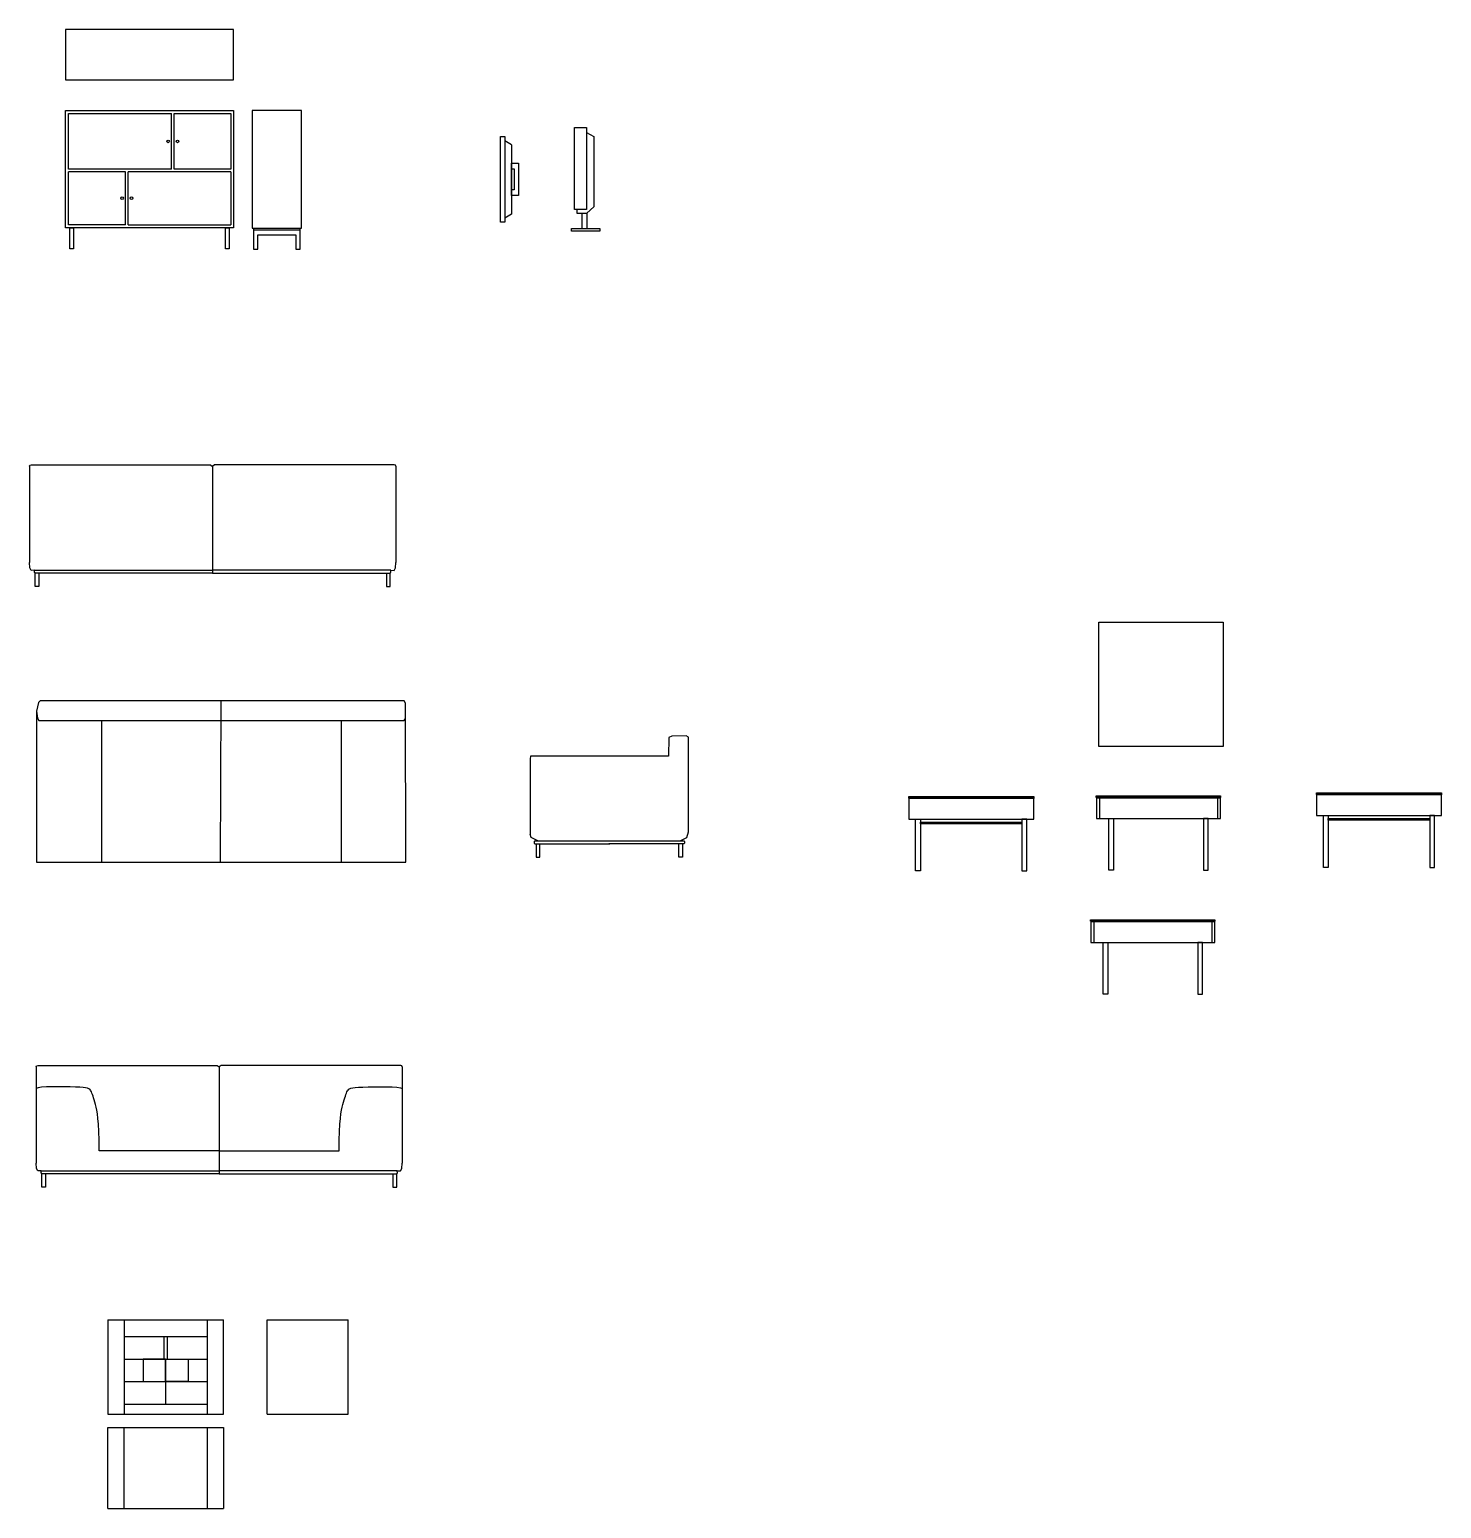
# Model space of a CAD drawing. Header units: millimetres. Extents: x 9 to 43, y 5 to 2792.
# Drawn here: x 30.97 to 39.51, y 11.25 to 20.19 of the extents above; entities that cross this region are included whole.
import ezdxf

# ---------------------------------------------------------------- set-up
doc = ezdxf.new("R2010")
doc.units = ezdxf.units.MM
doc.layers.add('ARREDI_interni - furniture', color=252, linetype='Continuous')
doc.layers.add('MOBILE_contorno', color=7, linetype='Continuous')

msp = doc.modelspace()

# ---------------------------------------------------------------- linework, layer by layer
for p, q in [((32.0445, 12.389), (32.0445, 11.819)), ((32.1445, 11.819), (32.1445, 12.389)), ((32.4086, 11.819), (32.4086, 12.389)), ((32.4086, 12.389), (32.8986, 12.389)), ((32.8986, 11.819), (32.8986, 12.389)), ((31.4445, 11.819), (32.1445, 11.819)), ((32.4086, 11.819), (32.8986, 11.819)), ((31.4445, 11.7392), (32.1445, 11.7392)), ((32.0445, 11.7392), (32.0445, 11.2492)), ((32.1445, 11.7392), (32.1445, 11.2492))]:
    msp.add_line(p, q)
at = {"layer": 'ARREDI_interni - furniture'}
for p, q in [((31.2071, 19.3466), (31.2071, 19.6815)), ((31.8291, 19.3467), (31.8291, 19.6815)), ((31.8456, 19.3467), (31.8456, 19.6815)), ((31.8291, 19.3467), (31.207, 19.3467)), ((31.551, 19.3302), (31.2071, 19.3302)), ((31.2071, 19.0098), (31.2071, 19.3302)), ((31.551, 19.0099), (31.551, 19.3302)), ((32.189, 19.3302), (31.5675, 19.3302)), ((31.5675, 19.0099), (31.5675, 19.3302)), ((31.8456, 19.3918), (31.8454, 19.3918)), ((32.189, 19.3467), (31.8456, 19.3467)), ((31.551, 19.0098), (31.2071, 19.0098)), ((31.5674, 19.0099), (32.189, 19.0099)), ((32.3253, 18.9783), (32.6075, 18.9783)), ((32.6075, 18.9783), (32.6076, 18.9783)), ((32.352, 18.948), (32.5807, 18.948)), ((30.972, 17.5509), (30.972, 16.9679)), ((33.1853, 17.5509), (33.1853, 16.9679)), ((31.0023, 16.9211), (32.0787, 16.9211)), ((33.155, 16.9211), (32.0787, 16.9211)), ((31.0253, 16.1219), (31.0365, 16.1315)), ((32.1284, 16.1315), (32.1249, 15.1558)), ((31.4061, 16.0122), (31.4061, 15.1558)), ((32.8578, 15.1558), (32.8578, 16.0122)), ((34.8546, 15.918), (34.8364, 15.9096)), ((34.9419, 15.9196), (34.8546, 15.918)), ((34.956, 15.9112), (34.9419, 15.9196)), ((34.8364, 15.9096), (34.8348, 15.7963)), ((34.956, 15.3395), (34.956, 15.9112)), ((34.0009, 15.7963), (33.9974, 15.7802)), ((33.9974, 15.7802), (33.9974, 15.3246)), ((33.9974, 15.7802), (33.9974, 15.3246)), ((34.8348, 15.7963), (34.0009, 15.7963)), ((38.7523, 15.5649, 28972.7571), (38.7523, 15.5633, 28972.7571)), ((39.5064, 15.5649, 28972.7571), (39.5064, 15.5633, 28972.7571)), ((36.2874, 15.5433, 28972.7571), (36.2874, 15.5416, 28972.7571)), ((37.0416, 15.5433, 28972.7571), (37.0416, 15.5416, 28972.7571)), ((37.4215, 15.5461, 28972.7571), (38.1702, 15.5461, 28972.7571)), ((37.4387, 15.5461, 28972.7571), (37.4387, 15.4195, 28972.7571)), ((38.153, 15.5461, 28972.7571), (38.153, 15.4195, 28972.7571)), ((34.0041, 15.3046), (33.9974, 15.3246)), ((34.0442, 15.2856), (34.0041, 15.3046)), ((34.9042, 15.2856), (34.9442, 15.3046)), ((34.9442, 15.3046), (34.956, 15.3395)), ((34.0222, 15.2806), (34.0222, 15.2717)), ((34.0272, 15.2856), (34.9312, 15.2856)), ((34.0272, 15.2667), (34.4792, 15.2667)), ((34.0352, 15.2667), (34.0352, 15.1861)), ((34.056, 15.1861), (34.056, 15.2667)), ((34.9262, 15.2667), (34.4742, 15.2667)), ((34.8973, 15.1861), (34.8973, 15.2667)), ((34.9182, 15.2667), (34.9182, 15.1861)), ((34.9312, 15.2806), (34.9312, 15.2717)), ((34.0352, 15.1861), (34.056, 15.1861)), ((34.9182, 15.1861), (34.8973, 15.1861)), ((37.3872, 14.7973, 28972.7571), (38.1359, 14.7973, 28972.7571)), ((37.4045, 14.7973, 28972.7571), (37.4045, 14.6707, 28972.7571)), ((38.1187, 14.7973, 28972.7571), (38.1187, 14.6707, 28972.7571)), ((31.0115, 13.9197), (31.0115, 13.3367)), ((33.2249, 13.9197), (33.2249, 13.3367)), ((32.1182, 13.412), (31.3925, 13.412)), ((32.1182, 13.412), (32.8439, 13.412)), ((31.0419, 13.29), (32.1182, 13.29)), ((33.1945, 13.29), (32.1182, 13.29))]:
    msp.add_line(p, q, dxfattribs=at)
at = {"layer": 'ARREDI_interni - furniture', "color": 251, "linetype": 'Continuous', "true_color": 0x636466}
for p, q in [((34.2659, 19.5974), (34.3379, 19.5974)), ((34.2659, 19.1018), (34.2659, 19.5974)), ((34.3379, 19.5974), (34.3379, 19.1018)), ((34.3379, 19.5676), (34.3825, 19.5434)), ((34.3825, 19.5434), (34.3825, 19.118)), ((34.3379, 19.1018), (34.2659, 19.1018)), ((34.2793, 19.1018), (34.2793, 19.0808)), ((34.2793, 19.0808), (34.34, 19.0808)), ((34.34, 19.0808), (34.3825, 19.118))]:
    msp.add_line(p, q, dxfattribs=at)
at = {"layer": 'ARREDI_interni - furniture', "linetype": 'Continuous'}
for p, q in [((33.8178, 19.0248), (33.8178, 19.5427)), ((33.8178, 19.5427), (33.8441, 19.5427)), ((33.8441, 19.5427), (33.8441, 19.0248)), ((33.8851, 19.4931), (33.8441, 19.518)), ((33.8851, 19.4931), (33.8851, 19.0744)), ((33.8851, 19.3815), (33.9283, 19.3815)), ((33.8851, 19.1861), (33.8851, 19.3815)), ((33.8851, 19.3476), (33.9003, 19.3476)), ((33.8851, 19.22), (33.8851, 19.3476)), ((33.9003, 19.3476), (33.9003, 19.22)), ((33.9283, 19.3815), (33.9283, 19.1861)), ((33.9003, 19.22), (33.8851, 19.22)), ((33.9283, 19.1861), (33.8851, 19.1861)), ((33.8851, 19.0744), (33.8441, 19.0496)), ((33.8441, 19.0248), (33.8178, 19.0248))]:
    msp.add_line(p, q, dxfattribs=at)
at = {"layer": 'ARREDI_interni - furniture', "color": 251, "true_color": 0x636466}
for p, q in [((34.3096, 19.0808), (34.3096, 18.9863)), ((34.34, 19.0808), (34.34, 18.9863)), ((34.2475, 18.9718), (34.2475, 18.9863)), ((34.2475, 18.9863), (34.34, 18.9863)), ((34.4188, 18.9718), (34.2475, 18.9718)), ((34.34, 18.9863), (34.4188, 18.9863)), ((34.4188, 18.9863), (34.4188, 18.9718))]:
    msp.add_line(p, q, dxfattribs=at)
at = {"layer": 'ARREDI_interni - furniture'}
for points in [[(31.1882, 19.8867), (32.2047, 19.8867), (32.2047, 20.1898), (31.1882, 20.1898)], [(32.2046, 18.9911), (31.1882, 18.9911), (31.1882, 19.7002), (32.2046, 19.7002)], [(32.2046, 18.9911), (31.1882, 18.9911), (31.1882, 19.7002), (32.2046, 19.7002)], [(32.3171, 18.9896), (32.6166, 18.9896), (32.6166, 19.7002), (32.3171, 19.7002)], [(31.2366, 18.8643), (31.2144, 18.8643), (31.2144, 18.9911), (31.2366, 18.9911)], [(32.1784, 18.8643), (32.1562, 18.8643), (32.1562, 18.9911), (32.1784, 18.9911)]]:
    msp.add_lwpolyline(points, close=True, dxfattribs=at)
for points in [[(31.207, 19.6815), (31.8291, 19.6815)], [(31.8456, 19.6815), (32.189, 19.6815), (32.189, 19.3467)], [(32.189, 19.3302), (32.189, 19.0098)], [(32.3253, 18.9896), (32.3253, 18.9895), (32.3253, 18.8628), (32.352, 18.8628), (32.352, 18.948)], [(32.5807, 18.948), (32.5807, 18.8628), (32.6076, 18.8628), (32.6076, 18.9896), (32.6076, 18.9896)], [(30.972, 17.5509), (30.9743, 17.5568), (30.9815, 17.5588), (32.0666, 17.5588), (32.0787, 17.5492), (32.0787, 17.0359), (32.0787, 16.903), (31.009, 16.903), (31.0015, 16.908), (31.0023, 16.9211), (30.9819, 16.9205), (30.9743, 16.9347), (30.972, 16.9679)], [(33.1853, 17.5509), (33.183, 17.5568), (33.1758, 17.5588), (32.0907, 17.5588), (32.0787, 17.5492), (32.0787, 17.0359), (32.0787, 16.903), (33.1483, 16.903), (33.1558, 16.908), (33.155, 16.9211), (33.1754, 16.9205), (33.183, 16.9347), (33.1853, 16.9679)], [(31.0288, 16.903), (31.0288, 16.8227), (31.0057, 16.8227), (31.0057, 16.9052)], [(33.1286, 16.903), (33.1286, 16.8227), (33.1516, 16.8227), (33.1516, 16.9052)], [(31.0253, 16.1219), (31.0134, 16.0682), (31.0134, 15.1558), (33.2469, 15.1558), (33.2434, 16.1175), (33.2364, 16.1315), (31.0365, 16.1315)], [(31.0134, 16.0682), (31.0204, 16.0262), (31.0274, 16.0122), (33.2364, 16.0122), (33.2434, 16.0249)], [(31.0115, 13.9197), (31.0139, 13.9257), (31.0211, 13.9276), (32.1061, 13.9276), (32.1182, 13.918), (32.1182, 13.4048), (32.1182, 13.2718), (31.0485, 13.2718), (31.0411, 13.2769), (31.0419, 13.29), (31.0214, 13.2894), (31.0139, 13.3035), (31.0115, 13.3367)], [(33.2249, 13.9197), (33.2225, 13.9257), (33.2153, 13.9276), (32.1303, 13.9276), (32.1182, 13.918), (32.1182, 13.4048), (32.1182, 13.2718), (33.1878, 13.2718), (33.1953, 13.2769), (33.1945, 13.29), (33.215, 13.2894), (33.2225, 13.3035), (33.2249, 13.3367)], [(31.3925, 13.412), (31.3921, 13.476), (31.3907, 13.5289), (31.3884, 13.572), (31.3854, 13.6069), (31.3819, 13.6349), (31.3781, 13.6574), (31.3741, 13.6758), (31.3701, 13.6916), (31.3662, 13.7059), (31.3625, 13.7189), (31.3589, 13.7307), (31.3555, 13.7414), (31.3521, 13.7509), (31.3489, 13.7594), (31.3457, 13.7668), (31.3426, 13.7731), (31.3393, 13.7785), (31.3353, 13.783), (31.3298, 13.7866), (31.3218, 13.7896), (31.3106, 13.792), (31.2954, 13.7939), (31.2753, 13.7955), (31.2496, 13.7967), (31.2179, 13.7978), (31.1821, 13.7985), (31.1446, 13.7988), (31.1075, 13.7985), (31.0734, 13.7974), (31.0444, 13.7953), (31.023, 13.7923), (31.0115, 13.788)], [(32.8439, 13.412), (32.8443, 13.476), (32.8457, 13.5289), (32.848, 13.572), (32.8509, 13.6069), (32.8544, 13.6349), (32.8583, 13.6574), (32.8623, 13.6758), (32.8663, 13.6916), (32.8701, 13.7059), (32.8739, 13.7189), (32.8774, 13.7307), (32.8809, 13.7414), (32.8842, 13.7509), (32.8875, 13.7594), (32.8907, 13.7668), (32.8938, 13.7731), (32.897, 13.7785), (32.901, 13.783), (32.9066, 13.7866), (32.9146, 13.7896), (32.9258, 13.792), (32.941, 13.7939), (32.9611, 13.7955), (32.9868, 13.7967), (33.0184, 13.7978), (33.0542, 13.7985), (33.0918, 13.7988), (33.1289, 13.7985), (33.163, 13.7974), (33.192, 13.7953), (33.2134, 13.7923), (33.2249, 13.788)], [(31.0683, 13.2718), (31.0683, 13.1916), (31.0453, 13.1916), (31.0453, 13.274)], [(33.1681, 13.2718), (33.1681, 13.1916), (33.1911, 13.1916), (33.1911, 13.274)]]:
    msp.add_lwpolyline(points, dxfattribs=at)
at = {"layer": 'ARREDI_interni - furniture', "elevation": 28972.7571}
for points in [[(38.1864, 15.8554), (37.4365, 15.8554), (37.4365, 16.608), (38.1864, 16.608)], [(37.4191, 15.5571), (38.1714, 15.5571), (38.1714, 15.5477), (37.4191, 15.5477)], [(38.7523, 15.5747), (39.5064, 15.5747), (39.5064, 15.5649), (38.7523, 15.5649)], [(39.5064, 15.5633), (38.7523, 15.5633), (38.7523, 15.4378), (39.5064, 15.4378)], [(36.2874, 15.5531), (37.0416, 15.5531), (37.0416, 15.5433), (36.2874, 15.5433)], [(37.0416, 15.5416), (36.2874, 15.5416), (36.2874, 15.4161), (37.0416, 15.4161)], [(38.1702, 15.5477), (37.4215, 15.5477), (37.4215, 15.4195), (38.1702, 15.4195)], [(36.3282, 15.4161), (36.3575, 15.4161), (36.3575, 15.1031), (36.3282, 15.1031)], [(37.0003, 15.4161), (36.9709, 15.4161), (36.9709, 15.1031), (37.0003, 15.1031)], [(37.496, 15.4195), (37.5239, 15.4195), (37.5239, 15.1071), (37.496, 15.1071)], [(38.0968, 15.4195), (38.0689, 15.4195), (38.0689, 15.1071), (38.0968, 15.1071)], [(38.793, 15.4378), (38.8224, 15.4378), (38.8224, 15.1248), (38.793, 15.1248)], [(39.4651, 15.4378), (39.4358, 15.4378), (39.4358, 15.1248), (39.4651, 15.1248)], [(37.3848, 14.8083), (38.1371, 14.8083), (38.1371, 14.7989), (37.3848, 14.7989)], [(38.1359, 14.7989), (37.3872, 14.7989), (37.3872, 14.6707), (38.1359, 14.6707)], [(37.4617, 14.6707), (37.4897, 14.6707), (37.4897, 14.3583), (37.4617, 14.3583)], [(38.0626, 14.6707), (38.0346, 14.6707), (38.0346, 14.3583), (38.0626, 14.3583)]]:
    msp.add_lwpolyline(points, close=True, dxfattribs=at)
for points in [[(36.9709, 15.3884), (36.3575, 15.3884), (36.3575, 15.3982), (36.9709, 15.3982)], [(39.4358, 15.41), (38.8224, 15.41), (38.8224, 15.4199), (39.4358, 15.4199)]]:
    msp.add_lwpolyline(points, dxfattribs=at)
at = {"layer": 'ARREDI_interni - furniture'}
for centre in [(31.8091, 19.5141), (31.8656, 19.5141), (31.531, 19.17), (31.5875, 19.17)]:
    msp.add_circle(centre, 0.008, dxfattribs=at)
for centre, start, end in [((34.0272, 15.2806), 90, 180), ((34.0272, 15.2717), 180, 270), ((34.9262, 15.2806), 360, 90), ((34.9262, 15.2717), 270, 0)]:
    msp.add_arc(centre, 0.005, start, end, dxfattribs=at)
at = {"layer": 'MOBILE_contorno'}
for p, q in [((31.4445, 12.389), (31.4445, 11.819)), ((31.4445, 12.389), (32.1445, 12.389)), ((31.5445, 12.389), (31.5445, 11.819)), ((31.5445, 12.289), (32.0445, 12.289)), ((31.7845, 12.289), (31.7845, 12.1523)), ((31.8045, 12.289), (31.8045, 12.1523)), ((31.5445, 12.1523), (32.0445, 12.1523)), ((31.7945, 12.1523), (31.7945, 11.879)), ((31.5445, 12.0156), (32.0445, 12.0156)), ((31.5445, 11.879), (32.0445, 11.879)), ((31.4445, 11.2492), (31.4445, 11.7392)), ((31.5445, 11.2492), (31.5445, 11.7392)), ((31.4445, 11.2492), (32.1445, 11.2492))]:
    msp.add_line(p, q, dxfattribs=at)
for points in [[(31.6579, 12.0156), (31.7945, 12.0156), (31.7945, 12.1523), (31.6579, 12.1523)], [(31.9312, 12.0156), (31.7945, 12.0156), (31.7945, 12.1523), (31.9312, 12.1523)]]:
    msp.add_lwpolyline(points, close=True, dxfattribs=at)

doc.saveas('drawing.dxf')
